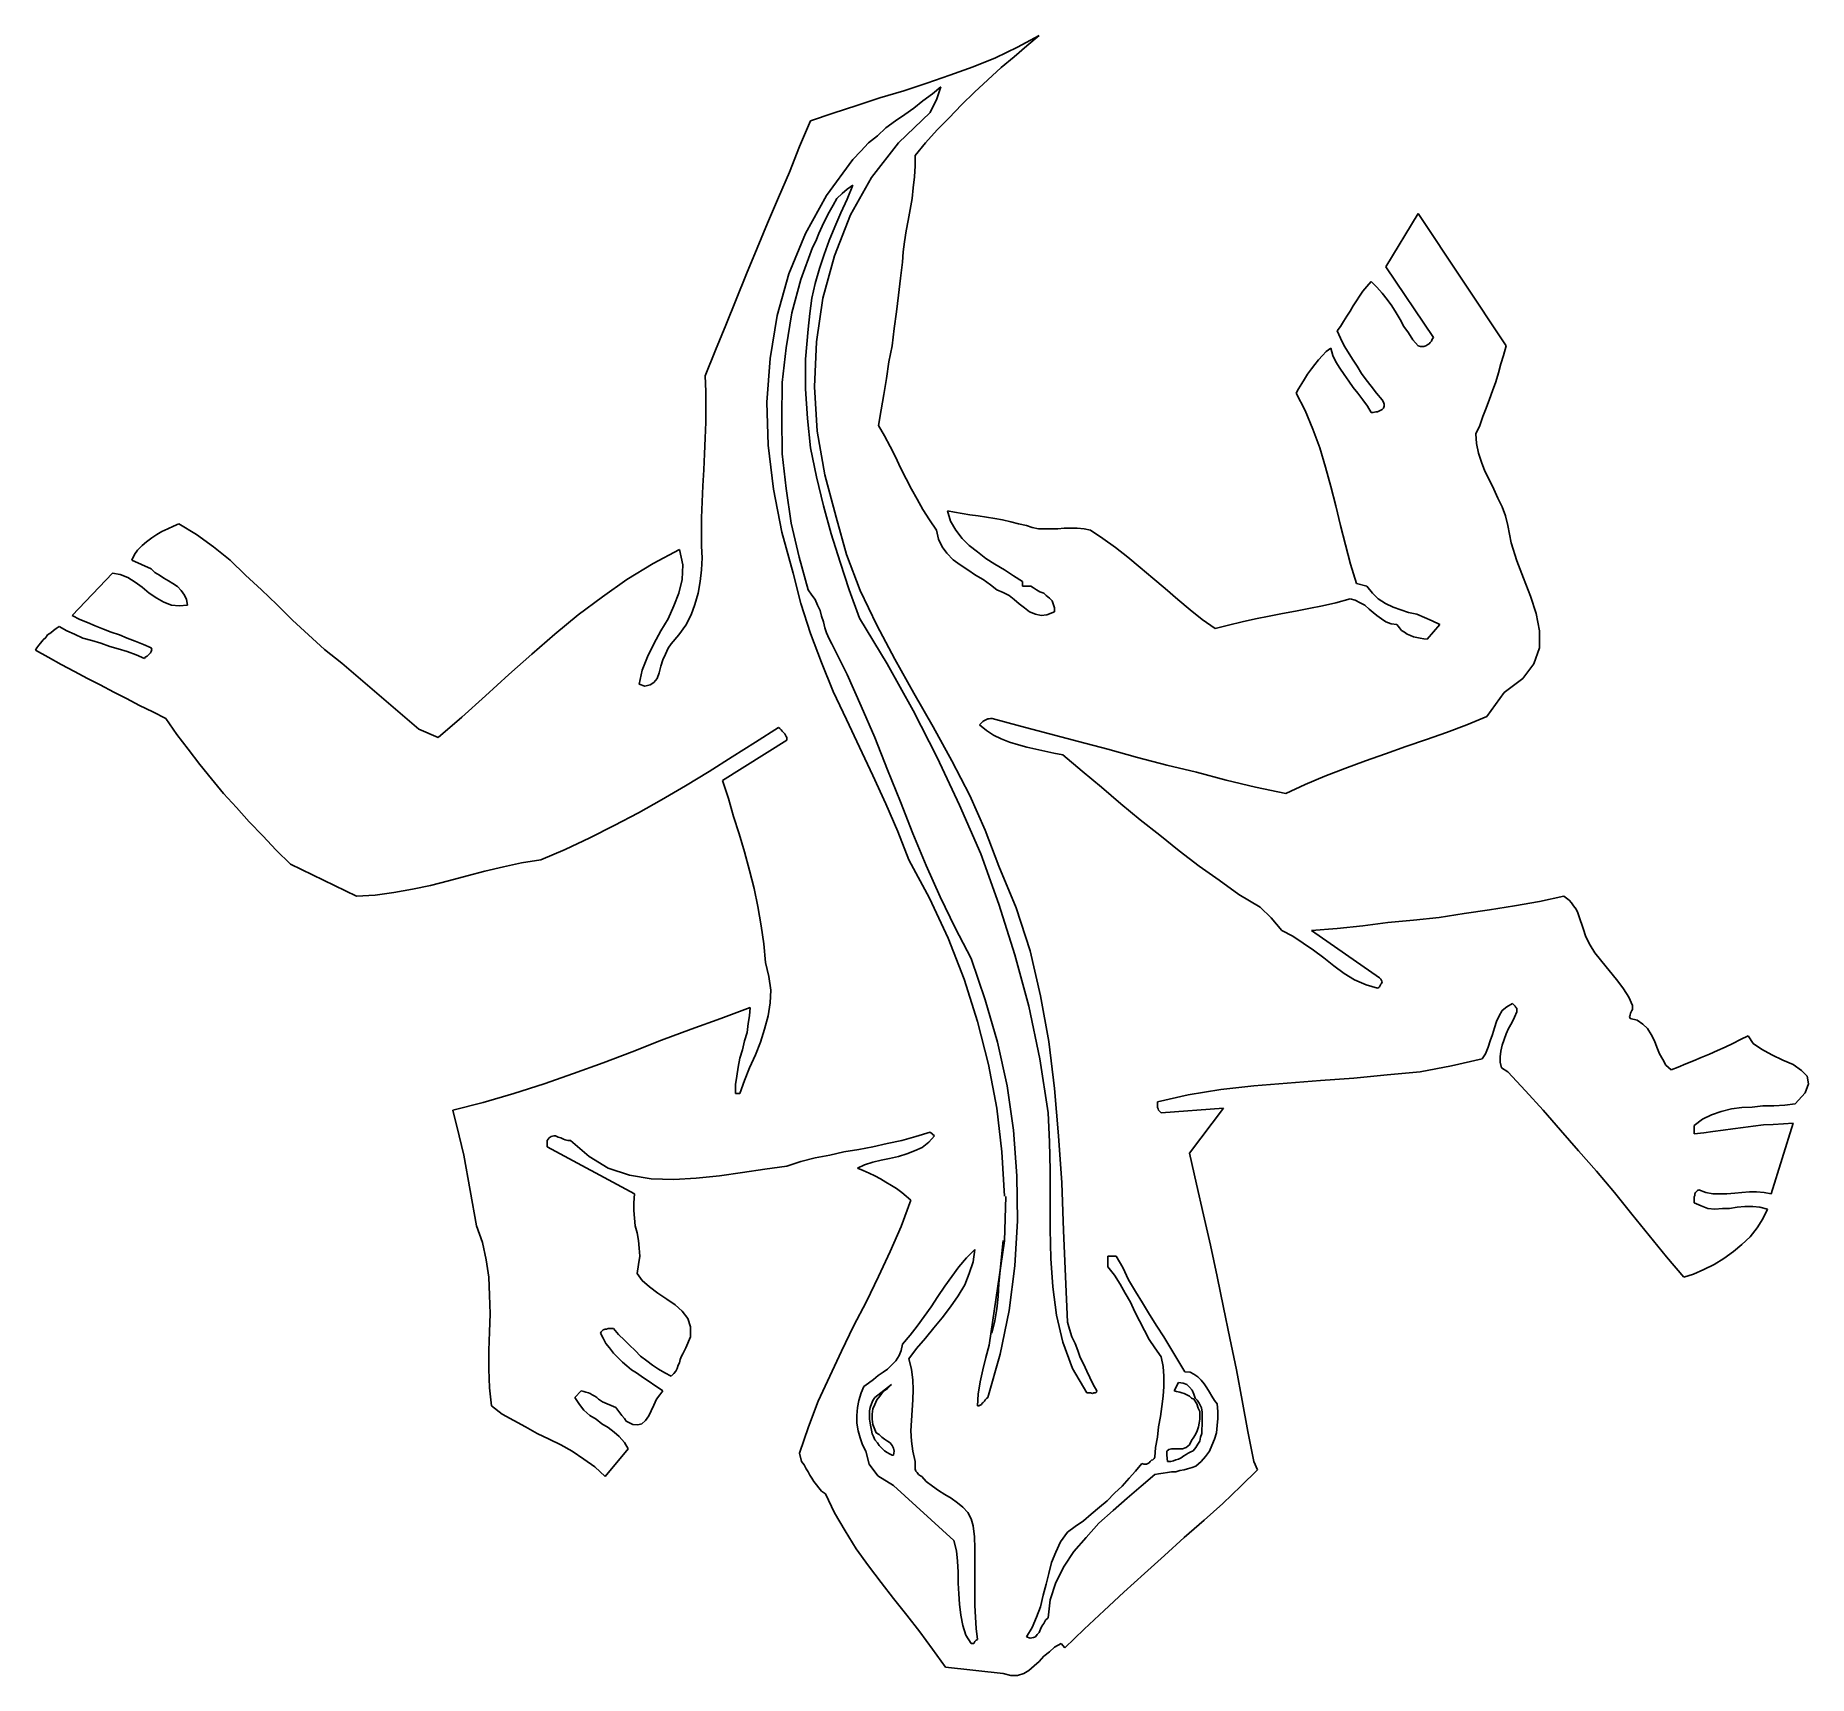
# Model space of a CAD drawing. Header units: inches. Extents: x 2.72 to 5.48, y 1.9 to 4.45.
import ezdxf

# ---------------------------------------------------------------- set-up
doc = ezdxf.new("R2010")
doc.units = ezdxf.units.IN
doc.header["$MEASUREMENT"] = 0

msp = doc.modelspace()

# ---------------------------------------------------------------- linework, layer by layer
for p, q in [((4.286, 4.453), (4.252, 4.435)), ((4.267, 4.437), (4.286, 4.453)), ((4.218, 4.418), (4.183, 4.404)), ((4.252, 4.435), (4.218, 4.418)), ((4.227, 4.403), (4.247, 4.42)), ((4.247, 4.42), (4.267, 4.437)), ((4.147, 4.391), (4.111, 4.379)), ((4.183, 4.404), (4.147, 4.391)), ((4.206, 4.384), (4.227, 4.403)), ((4.075, 4.367), (4.038, 4.356)), ((4.111, 4.379), (4.075, 4.367)), ((4.133, 4.373), (4.12, 4.362)), ((4.133, 4.373), (4.1265, 4.3546)), ((4.165, 4.345), (4.185, 4.365)), ((4.185, 4.365), (4.206, 4.384)), ((4.002, 4.344), (3.965, 4.332)), ((4.038, 4.356), (4.002, 4.344)), ((4.091, 4.34), (4.077, 4.33)), ((4.105, 4.351), (4.091, 4.34)), ((4.12, 4.362), (4.105, 4.351)), ((4.1265, 4.3546), (4.116, 4.333)), ((4.146, 4.325), (4.165, 4.345)), ((3.93, 4.32), (3.913, 4.28)), ((3.965, 4.332), (3.93, 4.32)), ((4.047, 4.309), (4.034, 4.297)), ((4.062, 4.32), (4.047, 4.309)), ((4.077, 4.33), (4.062, 4.32)), ((4.067, 4.286), (4.116, 4.333)), ((4.127, 4.306), (4.146, 4.325)), ((3.913, 4.28), (3.897, 4.24)), ((4.02, 4.286), (4.008, 4.273)), ((4.034, 4.297), (4.02, 4.286)), ((4.025, 4.232), (4.067, 4.286)), ((4.093, 4.266), (4.109, 4.286)), ((4.109, 4.286), (4.127, 4.306)), ((3.996, 4.26), (3.955, 4.204)), ((4.008, 4.273), (3.996, 4.26)), ((4.093, 4.25), (4.093, 4.266)), ((3.897, 4.24), (3.88, 4.201)), ((3.992, 4.174), (4.025, 4.232)), ((4.09, 4.216), (4.092, 4.233)), ((4.092, 4.233), (4.093, 4.25)), ((3.88, 4.201), (3.863, 4.161)), ((3.955, 4.204), (3.922, 4.145)), ((3.965, 4.189), (3.971, 4.199)), ((3.971, 4.199), (3.979, 4.207)), ((3.987, 4.198), (3.977, 4.177)), ((3.979, 4.207), (3.987, 4.214)), ((3.987, 4.214), (3.996, 4.22)), ((3.996, 4.22), (3.987, 4.198)), ((4.085, 4.182), (4.088, 4.199)), ((4.088, 4.199), (4.09, 4.216)), ((3.953, 4.167), (3.959, 4.178)), ((3.959, 4.178), (3.965, 4.189)), ((3.967, 4.11), (3.992, 4.174)), ((3.977, 4.177), (3.968, 4.155)), ((4.082, 4.165), (4.085, 4.182)), ((4.876, 4.176), (4.826, 4.093)), ((5.013, 3.97), (4.876, 4.176)), ((3.863, 4.161), (3.847, 4.122)), ((3.922, 4.145), (3.896, 4.082)), ((3.938, 4.133), (3.943, 4.145)), ((3.943, 4.145), (3.948, 4.156)), ((3.948, 4.156), (3.953, 4.167)), ((3.968, 4.155), (3.959, 4.134)), ((4.076, 4.132), (4.079, 4.149)), ((4.079, 4.149), (4.082, 4.165)), ((3.847, 4.122), (3.83, 4.082)), ((3.915, 4.073), (3.933, 4.123)), ((3.933, 4.123), (3.938, 4.133)), ((3.959, 4.134), (3.951, 4.112)), ((4.073, 4.1), (4.074, 4.116)), ((4.074, 4.116), (4.076, 4.132)), ((3.944, 4.09), (3.937, 4.067)), ((3.951, 4.112), (3.944, 4.09)), ((3.949, 4.044), (3.967, 4.11)), ((4.07, 4.075), (4.073, 4.1)), ((4.826, 4.093), (4.9, 3.983)), ((3.83, 4.082), (3.814, 4.042)), ((3.896, 4.082), (3.878, 4.017)), ((3.901, 4.021), (3.915, 4.073)), ((3.937, 4.067), (3.932, 4.044)), ((4.067, 4.049), (4.07, 4.075)), ((4.796, 4.062), (4.79, 4.055)), ((4.803, 4.07), (4.796, 4.062)), ((4.812, 4.061), (4.803, 4.07)), ((4.82, 4.052), (4.812, 4.061)), ((3.814, 4.042), (3.798, 4.002)), ((3.932, 4.044), (3.929, 4.02)), ((3.939, 3.976), (3.949, 4.044)), ((4.064, 4.023), (4.067, 4.049)), ((4.775, 4.032), (4.77, 4.024)), ((4.78, 4.04), (4.775, 4.032)), ((4.785, 4.047), (4.78, 4.04)), ((4.79, 4.055), (4.785, 4.047)), ((4.828, 4.042), (4.82, 4.052)), ((4.835, 4.032), (4.828, 4.042)), ((4.842, 4.021), (4.835, 4.032)), ((3.878, 4.017), (3.867, 3.95)), ((3.892, 3.967), (3.901, 4.021)), ((3.929, 4.02), (3.926, 3.996)), ((4.06, 3.997), (4.064, 4.023)), ((4.76, 4.008), (4.755, 4)), ((4.765, 4.016), (4.76, 4.008)), ((4.77, 4.024), (4.765, 4.016)), ((4.848, 4.011), (4.842, 4.021)), ((4.854, 4), (4.848, 4.011)), ((3.798, 4.002), (3.782, 3.963)), ((3.926, 3.996), (3.922, 3.949)), ((3.936, 3.906), (3.939, 3.976)), ((4.057, 3.97), (4.06, 3.997)), ((4.755, 4), (4.75, 3.993)), ((4.75, 3.993), (4.755, 3.982)), ((4.755, 3.982), (4.761, 3.97)), ((4.861, 3.99), (4.854, 4)), ((4.868, 3.979), (4.861, 3.99)), ((4.876, 3.97), (4.868, 3.979)), ((4.897, 3.977), (4.895, 3.975)), ((4.898, 3.98), (4.897, 3.977)), ((4.9, 3.983), (4.898, 3.98)), ((3.782, 3.963), (3.766, 3.923)), ((3.867, 3.95), (3.862, 3.882)), ((3.886, 3.913), (3.892, 3.967)), ((3.922, 3.949), (3.922, 3.903)), ((4.052, 3.945), (4.057, 3.97)), ((4.727, 3.955), (4.721, 3.948)), ((4.733, 3.961), (4.727, 3.955)), ((4.74, 3.966), (4.733, 3.961)), ((4.743, 3.955), (4.74, 3.966)), ((4.748, 3.945), (4.743, 3.955)), ((4.761, 3.97), (4.767, 3.96)), ((4.767, 3.96), (4.774, 3.949)), ((4.774, 3.949), (4.781, 3.938)), ((4.88, 3.969), (4.876, 3.97)), ((4.882, 3.969), (4.88, 3.969)), ((4.885, 3.969), (4.882, 3.969)), ((4.888, 3.97), (4.885, 3.969)), ((4.891, 3.972), (4.888, 3.97)), ((4.893, 3.973), (4.891, 3.972)), ((4.895, 3.975), (4.893, 3.973)), ((5.005, 3.942), (5.009, 3.955)), ((5.009, 3.955), (5.013, 3.97)), ((3.766, 3.923), (3.767, 3.899)), ((4.048, 3.919), (4.052, 3.945)), ((4.704, 3.926), (4.699, 3.918)), ((4.71, 3.934), (4.704, 3.926)), ((4.715, 3.941), (4.71, 3.934)), ((4.721, 3.948), (4.715, 3.941)), ((4.754, 3.935), (4.748, 3.945)), ((4.761, 3.925), (4.754, 3.935)), ((4.768, 3.915), (4.761, 3.925)), ((4.781, 3.938), (4.788, 3.927)), ((4.788, 3.927), (4.795, 3.917)), ((4.997, 3.914), (5.001, 3.928)), ((5.001, 3.928), (5.005, 3.942)), ((3.767, 3.899), (3.767, 3.875)), ((3.885, 3.858), (3.886, 3.913)), ((3.922, 3.903), (3.925, 3.857)), ((3.94, 3.837), (3.936, 3.906)), ((4.04, 3.87), (4.044, 3.894)), ((4.044, 3.894), (4.048, 3.919)), ((4.69, 3.903), (4.686, 3.896)), ((4.686, 3.896), (4.7, 3.869)), ((4.695, 3.911), (4.69, 3.903)), ((4.699, 3.918), (4.695, 3.911)), ((4.775, 3.905), (4.768, 3.915)), ((4.782, 3.896), (4.775, 3.905)), ((4.79, 3.886), (4.782, 3.896)), ((4.795, 3.917), (4.803, 3.907)), ((4.803, 3.907), (4.811, 3.896)), ((4.811, 3.896), (4.82, 3.886)), ((4.987, 3.887), (4.992, 3.9)), ((4.992, 3.9), (4.997, 3.914)), ((3.767, 3.875), (3.767, 3.851)), ((3.862, 3.882), (3.864, 3.815)), ((4.036, 3.846), (4.04, 3.87)), ((4.7, 3.869), (4.712, 3.84)), ((4.797, 3.876), (4.79, 3.886)), ((4.803, 3.866), (4.797, 3.876)), ((4.806, 3.866), (4.803, 3.866)), ((4.81, 3.867), (4.806, 3.866)), ((4.813, 3.867), (4.81, 3.867)), ((4.817, 3.869), (4.813, 3.867)), ((4.82, 3.871), (4.817, 3.869)), ((4.82, 3.886), (4.822, 3.882)), ((4.822, 3.873), (4.82, 3.871)), ((4.822, 3.882), (4.823, 3.879)), ((4.823, 3.876), (4.822, 3.873)), ((4.823, 3.879), (4.823, 3.876)), ((4.977, 3.86), (4.982, 3.873)), ((4.982, 3.873), (4.987, 3.887)), ((3.767, 3.851), (3.766, 3.826)), ((3.886, 3.802), (3.885, 3.858)), ((3.925, 3.857), (3.93, 3.811)), ((4.045, 3.83), (4.036, 3.846)), ((4.712, 3.84), (4.723, 3.811)), ((4.966, 3.833), (4.972, 3.846)), ((4.972, 3.846), (4.977, 3.86)), ((3.766, 3.826), (3.765, 3.802)), ((3.864, 3.815), (3.872, 3.747)), ((3.93, 3.811), (3.939, 3.766)), ((3.952, 3.769), (3.94, 3.837)), ((4.054, 3.813), (4.045, 3.83)), ((4.062, 3.797), (4.054, 3.813)), ((4.723, 3.811), (4.732, 3.781)), ((4.967, 3.818), (4.966, 3.833)), ((4.97, 3.803), (4.967, 3.818)), ((3.765, 3.802), (3.764, 3.777)), ((3.892, 3.748), (3.886, 3.802)), ((4.07, 3.78), (4.062, 3.797)), ((4.975, 3.789), (4.97, 3.803)), ((4.98, 3.775), (4.975, 3.789)), ((3.764, 3.777), (3.762, 3.752)), ((3.939, 3.766), (3.95, 3.721)), ((3.97, 3.703), (3.952, 3.769)), ((4.079, 3.763), (4.07, 3.78)), ((4.087, 3.747), (4.079, 3.763)), ((4.732, 3.781), (4.74, 3.751)), ((4.987, 3.761), (4.98, 3.775)), ((4.994, 3.747), (4.987, 3.761)), ((3.762, 3.752), (3.761, 3.727)), ((3.872, 3.747), (3.885, 3.68)), ((3.9, 3.694), (3.892, 3.748)), ((4.096, 3.731), (4.087, 3.747)), ((4.105, 3.715), (4.096, 3.731)), ((4.74, 3.751), (4.748, 3.721)), ((5, 3.733), (4.994, 3.747)), ((5.007, 3.719), (5, 3.733)), ((3.761, 3.727), (3.76, 3.702)), ((3.76, 3.702), (3.76, 3.676)), ((3.95, 3.721), (3.962, 3.677)), ((3.986, 3.645), (3.97, 3.703)), ((4.115, 3.699), (4.105, 3.715)), ((4.154, 3.711), (4.143, 3.713)), ((4.143, 3.713), (4.148, 3.697)), ((4.166, 3.709), (4.154, 3.711)), ((4.178, 3.707), (4.166, 3.709)), ((4.191, 3.705), (4.178, 3.707)), ((4.204, 3.703), (4.191, 3.705)), ((4.217, 3.701), (4.204, 3.703)), ((4.229, 3.699), (4.217, 3.701)), ((4.748, 3.721), (4.755, 3.69)), ((5.012, 3.705), (5.007, 3.719)), ((5.016, 3.69), (5.012, 3.705)), ((2.912, 3.676), (2.904, 3.671)), ((2.92, 3.681), (2.912, 3.676)), ((2.929, 3.685), (2.92, 3.681)), ((2.938, 3.689), (2.929, 3.685)), ((2.946, 3.693), (2.938, 3.689)), ((2.974, 3.676), (2.946, 3.693)), ((3, 3.657), (2.974, 3.676)), ((3.76, 3.676), (3.76, 3.658)), ((3.885, 3.68), (3.903, 3.616)), ((3.912, 3.641), (3.9, 3.694)), ((3.962, 3.677), (3.976, 3.633)), ((4.126, 3.683), (4.115, 3.699)), ((4.129, 3.669), (4.126, 3.683)), ((4.148, 3.697), (4.156, 3.683)), ((4.156, 3.683), (4.166, 3.67)), ((4.242, 3.696), (4.229, 3.699)), ((4.254, 3.693), (4.242, 3.696)), ((4.266, 3.69), (4.254, 3.693)), ((4.275, 3.687), (4.266, 3.69)), ((4.285, 3.685), (4.275, 3.687)), ((4.294, 3.685), (4.285, 3.685)), ((4.304, 3.685), (4.294, 3.685)), ((4.315, 3.685), (4.304, 3.685)), ((4.325, 3.686), (4.315, 3.685)), ((4.335, 3.686), (4.325, 3.686)), ((4.345, 3.686), (4.335, 3.686)), ((4.356, 3.685), (4.345, 3.686)), ((4.366, 3.683), (4.356, 3.685)), ((4.385, 3.67), (4.366, 3.683)), ((4.755, 3.69), (4.763, 3.66)), ((5.021, 3.663), (5.016, 3.69)), ((2.877, 3.645), (2.873, 3.636)), ((2.882, 3.652), (2.877, 3.645)), ((2.889, 3.659), (2.882, 3.652)), ((2.896, 3.665), (2.889, 3.659)), ((2.904, 3.671), (2.896, 3.665)), ((3.026, 3.636), (3, 3.657)), ((3.726, 3.653), (3.685, 3.631)), ((3.731, 3.629), (3.726, 3.653)), ((3.76, 3.658), (3.761, 3.64)), ((4.007, 3.589), (3.986, 3.645)), ((4.135, 3.657), (4.129, 3.669)), ((4.142, 3.647), (4.135, 3.657)), ((4.152, 3.637), (4.142, 3.647)), ((4.166, 3.67), (4.177, 3.659)), ((4.177, 3.659), (4.19, 3.649)), ((4.19, 3.649), (4.203, 3.639)), ((4.405, 3.656), (4.385, 3.67)), ((4.424, 3.641), (4.405, 3.656)), ((4.763, 3.66), (4.771, 3.63)), ((5.03, 3.635), (5.021, 3.663)), ((2.873, 3.636), (2.903, 3.623)), ((2.903, 3.623), (2.909, 3.617)), ((2.909, 3.617), (2.916, 3.613)), ((3.05, 3.613), (3.026, 3.636)), ((3.685, 3.631), (3.644, 3.606)), ((3.73, 3.606), (3.731, 3.629)), ((3.76, 3.621), (3.758, 3.603)), ((3.761, 3.64), (3.76, 3.621)), ((3.926, 3.59), (3.912, 3.641)), ((3.976, 3.633), (3.99, 3.59)), ((4.163, 3.629), (4.152, 3.637)), ((4.175, 3.621), (4.163, 3.629)), ((4.187, 3.613), (4.175, 3.621)), ((4.203, 3.639), (4.217, 3.63)), ((4.217, 3.63), (4.232, 3.621)), ((4.232, 3.621), (4.246, 3.612)), ((4.443, 3.625), (4.424, 3.641)), ((4.463, 3.608), (4.443, 3.625)), ((4.771, 3.63), (4.78, 3.6)), ((5.04, 3.608), (5.03, 3.635)), ((2.843, 3.616), (2.78, 3.55)), ((2.855, 3.614), (2.843, 3.616)), ((2.867, 3.609), (2.855, 3.614)), ((2.878, 3.602), (2.867, 3.609)), ((2.889, 3.594), (2.878, 3.602)), ((2.9, 3.585), (2.889, 3.594)), ((2.916, 3.613), (2.923, 3.608)), ((2.923, 3.608), (2.93, 3.604)), ((2.93, 3.604), (2.937, 3.6)), ((2.937, 3.6), (2.944, 3.595)), ((2.944, 3.595), (2.95, 3.589)), ((3.075, 3.59), (3.05, 3.613)), ((3.099, 3.567), (3.075, 3.59)), ((3.644, 3.606), (3.606, 3.579)), ((3.725, 3.585), (3.73, 3.606)), ((3.758, 3.603), (3.755, 3.585)), ((3.903, 3.616), (3.915, 3.569)), ((3.932, 3.582), (3.926, 3.59)), ((3.99, 3.59), (4.006, 3.546)), ((4.199, 3.606), (4.187, 3.613)), ((4.21, 3.598), (4.199, 3.606)), ((4.22, 3.59), (4.21, 3.598)), ((4.23, 3.586), (4.22, 3.59)), ((4.246, 3.612), (4.26, 3.603)), ((4.26, 3.603), (4.26, 3.596)), ((4.26, 3.596), (4.273, 3.596)), ((4.273, 3.596), (4.277, 3.593)), ((4.277, 3.593), (4.282, 3.59)), ((4.282, 3.59), (4.287, 3.587)), ((4.482, 3.592), (4.463, 3.608)), ((4.502, 3.575), (4.482, 3.592)), ((4.78, 3.6), (4.796, 3.596)), ((4.796, 3.596), (4.805, 3.585)), ((5.051, 3.58), (5.04, 3.608)), ((2.912, 3.577), (2.9, 3.585)), ((2.923, 3.571), (2.912, 3.577)), ((2.935, 3.566), (2.923, 3.571)), ((2.947, 3.565), (2.935, 3.566)), ((2.96, 3.566), (2.947, 3.565)), ((2.95, 3.589), (2.955, 3.582)), ((2.955, 3.582), (2.958, 3.575)), ((2.958, 3.575), (2.96, 3.566)), ((3.123, 3.543), (3.099, 3.567)), ((3.606, 3.579), (3.568, 3.551)), ((3.708, 3.545), (3.717, 3.565)), ((3.717, 3.565), (3.725, 3.585)), ((3.75, 3.567), (3.744, 3.551)), ((3.755, 3.585), (3.75, 3.567)), ((3.915, 3.569), (3.93, 3.522)), ((3.937, 3.575), (3.932, 3.582)), ((3.941, 3.566), (3.937, 3.575)), ((3.945, 3.558), (3.941, 3.566)), ((4.033, 3.535), (4.007, 3.589)), ((4.239, 3.581), (4.23, 3.586)), ((4.247, 3.575), (4.239, 3.581)), ((4.255, 3.568), (4.247, 3.575)), ((4.263, 3.562), (4.255, 3.568)), ((4.271, 3.556), (4.263, 3.562)), ((4.287, 3.587), (4.293, 3.585)), ((4.293, 3.585), (4.297, 3.581)), ((4.297, 3.581), (4.302, 3.577)), ((4.302, 3.577), (4.306, 3.573)), ((4.306, 3.573), (4.308, 3.568)), ((4.308, 3.568), (4.31, 3.562)), ((4.31, 3.562), (4.31, 3.556)), ((4.521, 3.559), (4.502, 3.575)), ((4.727, 3.565), (4.706, 3.561)), ((4.748, 3.57), (4.727, 3.565)), ((4.77, 3.576), (4.748, 3.57)), ((4.778, 3.574), (4.77, 3.576)), ((4.786, 3.57), (4.778, 3.574)), ((4.793, 3.566), (4.786, 3.57)), ((4.8, 3.56), (4.793, 3.566)), ((4.805, 3.585), (4.814, 3.576)), ((4.814, 3.576), (4.825, 3.569)), ((4.825, 3.569), (4.837, 3.563)), ((4.837, 3.563), (4.849, 3.559)), ((5.06, 3.553), (5.051, 3.58)), ((2.78, 3.55), (2.792, 3.544)), ((2.792, 3.544), (2.804, 3.539)), ((2.804, 3.539), (2.816, 3.534)), ((3.148, 3.52), (3.123, 3.543)), ((3.568, 3.551), (3.532, 3.521)), ((3.697, 3.526), (3.708, 3.545)), ((3.736, 3.535), (3.725, 3.52)), ((3.744, 3.551), (3.736, 3.535)), ((3.947, 3.549), (3.945, 3.558)), ((3.95, 3.54), (3.947, 3.549)), ((3.952, 3.531), (3.95, 3.54)), ((4.006, 3.546), (4.049, 3.475)), ((4.061, 3.482), (4.033, 3.535)), ((4.28, 3.552), (4.271, 3.556)), ((4.289, 3.55), (4.28, 3.552)), ((4.298, 3.551), (4.289, 3.55)), ((4.31, 3.556), (4.298, 3.551)), ((4.54, 3.544), (4.521, 3.559)), ((4.56, 3.53), (4.54, 3.544)), ((4.581, 3.535), (4.56, 3.53)), ((4.602, 3.54), (4.581, 3.535)), ((4.623, 3.545), (4.602, 3.54)), ((4.644, 3.549), (4.623, 3.545)), ((4.665, 3.553), (4.644, 3.549)), ((4.685, 3.557), (4.665, 3.553)), ((4.706, 3.561), (4.685, 3.557)), ((4.806, 3.555), (4.8, 3.56)), ((4.812, 3.55), (4.806, 3.555)), ((4.819, 3.545), (4.812, 3.55)), ((4.826, 3.54), (4.819, 3.545)), ((4.834, 3.537), (4.826, 3.54)), ((4.843, 3.536), (4.834, 3.537)), ((4.847, 3.531), (4.843, 3.536)), ((4.849, 3.559), (4.861, 3.555)), ((4.861, 3.555), (4.874, 3.552)), ((4.874, 3.552), (4.886, 3.547)), ((4.886, 3.547), (4.898, 3.542)), ((4.91, 3.536), (4.89, 3.513)), ((4.898, 3.542), (4.91, 3.536)), ((5.065, 3.526), (5.06, 3.553)), ((2.731, 3.507), (2.728, 3.504)), ((2.735, 3.512), (2.731, 3.507)), ((2.739, 3.516), (2.735, 3.512)), ((2.742, 3.52), (2.739, 3.516)), ((2.747, 3.523), (2.742, 3.52)), ((2.751, 3.527), (2.747, 3.523)), ((2.755, 3.53), (2.751, 3.527)), ((2.76, 3.533), (2.755, 3.53)), ((2.772, 3.526), (2.76, 3.533)), ((2.784, 3.521), (2.772, 3.526)), ((2.797, 3.515), (2.784, 3.521)), ((2.811, 3.511), (2.797, 3.515)), ((2.825, 3.507), (2.811, 3.511)), ((2.816, 3.534), (2.829, 3.529)), ((2.839, 3.502), (2.825, 3.507)), ((2.829, 3.529), (2.841, 3.524)), ((2.841, 3.524), (2.854, 3.52)), ((2.854, 3.52), (2.866, 3.515)), ((2.866, 3.515), (2.878, 3.51)), ((2.878, 3.51), (2.891, 3.505)), ((3.173, 3.497), (3.148, 3.52)), ((3.532, 3.521), (3.496, 3.49)), ((3.686, 3.506), (3.697, 3.526)), ((3.725, 3.52), (3.713, 3.506)), ((3.93, 3.522), (3.947, 3.477)), ((3.955, 3.523), (3.952, 3.531)), ((3.959, 3.514), (3.955, 3.523)), ((3.963, 3.506), (3.959, 3.514)), ((4.85, 3.527), (4.847, 3.531)), ((4.855, 3.524), (4.85, 3.527)), ((4.859, 3.521), (4.855, 3.524)), ((4.864, 3.519), (4.859, 3.521)), ((4.869, 3.517), (4.864, 3.519)), ((4.874, 3.516), (4.869, 3.517)), ((4.879, 3.515), (4.874, 3.516)), ((4.885, 3.514), (4.879, 3.515)), ((4.89, 3.513), (4.885, 3.514)), ((5.065, 3.5), (5.065, 3.526)), ((2.725, 3.5), (2.723, 3.496)), ((2.723, 3.496), (2.743, 3.485)), ((2.728, 3.504), (2.725, 3.5)), ((2.743, 3.485), (2.763, 3.474)), ((2.852, 3.498), (2.839, 3.502)), ((2.866, 3.494), (2.852, 3.498)), ((2.88, 3.489), (2.866, 3.494)), ((2.893, 3.483), (2.88, 3.489)), ((2.891, 3.505), (2.903, 3.5)), ((2.894, 3.485), (2.893, 3.483)), ((2.895, 3.486), (2.894, 3.485)), ((2.897, 3.487), (2.895, 3.486)), ((2.899, 3.489), (2.897, 3.487)), ((2.9, 3.49), (2.899, 3.489)), ((2.902, 3.492), (2.9, 3.49)), ((2.903, 3.494), (2.902, 3.492)), ((2.903, 3.5), (2.904, 3.497)), ((2.904, 3.497), (2.903, 3.494)), ((3.2, 3.476), (3.173, 3.497)), ((3.496, 3.49), (3.46, 3.458)), ((3.668, 3.465), (3.676, 3.486)), ((3.676, 3.486), (3.686, 3.506)), ((3.7, 3.481), (3.697, 3.471)), ((3.704, 3.49), (3.7, 3.481)), ((3.708, 3.499), (3.704, 3.49)), ((3.713, 3.506), (3.708, 3.499)), ((3.987, 3.458), (3.963, 3.506)), ((4.091, 3.429), (4.061, 3.482)), ((5.056, 3.475), (5.065, 3.5)), ((2.763, 3.474), (2.784, 3.463)), ((2.784, 3.463), (2.804, 3.452)), ((2.804, 3.452), (2.824, 3.442)), ((3.32, 3.373), (3.2, 3.476)), ((3.46, 3.458), (3.424, 3.425)), ((3.663, 3.443), (3.668, 3.465)), ((3.691, 3.452), (3.686, 3.446)), ((3.694, 3.461), (3.691, 3.452)), ((3.697, 3.471), (3.694, 3.461)), ((3.947, 3.477), (3.965, 3.432)), ((4.009, 3.409), (3.987, 3.458)), ((4.049, 3.475), (4.09, 3.402)), ((5.01, 3.43), (5.039, 3.452)), ((5.039, 3.452), (5.056, 3.475)), ((2.824, 3.442), (2.845, 3.431)), ((2.845, 3.431), (2.865, 3.421)), ((3.424, 3.425), (3.387, 3.392)), ((3.672, 3.44), (3.663, 3.443)), ((3.68, 3.442), (3.672, 3.44)), ((3.686, 3.446), (3.68, 3.442)), ((3.965, 3.432), (3.986, 3.388)), ((4.121, 3.377), (4.091, 3.429)), ((4.983, 3.393), (5.01, 3.43)), ((2.865, 3.421), (2.885, 3.41)), ((2.885, 3.41), (2.906, 3.4)), ((2.906, 3.4), (2.926, 3.39)), ((4.03, 3.36), (4.009, 3.409)), ((4.09, 3.402), (4.127, 3.329)), ((2.926, 3.39), (2.943, 3.365)), ((3.35, 3.36), (3.32, 3.373)), ((3.387, 3.392), (3.35, 3.36)), ((3.844, 3.353), (3.88, 3.376)), ((3.88, 3.376), (3.882, 3.374)), ((3.882, 3.374), (3.884, 3.372)), ((3.884, 3.372), (3.886, 3.37)), ((3.886, 3.37), (3.888, 3.368)), ((3.986, 3.388), (4.006, 3.345)), ((4.15, 3.324), (4.121, 3.377)), ((4.193, 3.38), (4.195, 3.382)), ((4.204, 3.371), (4.193, 3.38)), ((4.195, 3.382), (4.196, 3.383)), ((4.196, 3.383), (4.198, 3.385)), ((4.198, 3.385), (4.2, 3.386)), ((4.2, 3.386), (4.202, 3.387)), ((4.202, 3.387), (4.204, 3.388)), ((4.204, 3.388), (4.206, 3.389)), ((4.215, 3.364), (4.204, 3.371)), ((4.206, 3.389), (4.208, 3.389)), ((4.208, 3.389), (4.21, 3.39)), ((4.21, 3.39), (4.213, 3.39)), ((4.213, 3.39), (4.257, 3.378)), ((4.257, 3.378), (4.302, 3.366)), ((4.92, 3.368), (4.952, 3.38)), ((4.952, 3.38), (4.983, 3.393)), ((2.943, 3.365), (2.961, 3.342)), ((2.961, 3.342), (2.979, 3.318)), ((3.893, 3.356), (3.793, 3.293)), ((3.808, 3.33), (3.844, 3.353)), ((3.888, 3.368), (3.89, 3.366)), ((3.89, 3.366), (3.891, 3.364)), ((3.891, 3.364), (3.892, 3.362)), ((3.892, 3.362), (3.893, 3.36)), ((3.893, 3.36), (3.893, 3.358)), ((3.893, 3.358), (3.893, 3.356)), ((4.006, 3.345), (4.027, 3.301)), ((4.05, 3.31), (4.03, 3.36)), ((4.227, 3.358), (4.215, 3.364)), ((4.24, 3.353), (4.227, 3.358)), ((4.254, 3.349), (4.24, 3.353)), ((4.267, 3.345), (4.254, 3.349)), ((4.281, 3.342), (4.267, 3.345)), ((4.295, 3.339), (4.281, 3.342)), ((4.302, 3.366), (4.347, 3.354)), ((4.347, 3.354), (4.393, 3.342)), ((4.393, 3.342), (4.439, 3.329)), ((4.825, 3.335), (4.857, 3.346)), ((4.857, 3.346), (4.889, 3.357)), ((4.889, 3.357), (4.92, 3.368)), ((2.979, 3.318), (2.997, 3.296)), ((3.772, 3.307), (3.808, 3.33)), ((4.127, 3.329), (4.162, 3.255)), ((4.178, 3.27), (4.15, 3.324)), ((4.309, 3.336), (4.295, 3.339)), ((4.323, 3.333), (4.309, 3.336)), ((4.353, 3.308), (4.323, 3.333)), ((4.439, 3.329), (4.485, 3.317)), ((4.485, 3.317), (4.531, 3.306)), ((4.762, 3.312), (4.794, 3.324)), ((4.794, 3.324), (4.825, 3.335)), ((2.997, 3.296), (3.016, 3.273)), ((3.735, 3.285), (3.772, 3.307)), ((3.793, 3.293), (3.802, 3.265)), ((4.027, 3.301), (4.047, 3.257)), ((4.07, 3.26), (4.05, 3.31)), ((4.383, 3.283), (4.353, 3.308)), ((4.531, 3.306), (4.577, 3.294)), ((4.577, 3.294), (4.623, 3.283)), ((4.67, 3.273), (4.7, 3.287)), ((4.7, 3.287), (4.731, 3.3)), ((4.731, 3.3), (4.762, 3.312)), ((3.016, 3.273), (3.036, 3.251)), ((3.662, 3.243), (3.698, 3.263)), ((3.698, 3.263), (3.735, 3.285)), ((3.802, 3.265), (3.81, 3.237)), ((4.089, 3.211), (4.07, 3.26)), ((4.202, 3.216), (4.178, 3.27)), ((4.413, 3.257), (4.383, 3.283)), ((4.623, 3.283), (4.67, 3.273)), ((3.036, 3.251), (3.056, 3.229)), ((3.624, 3.223), (3.662, 3.243)), ((3.81, 3.237), (3.819, 3.21)), ((4.047, 3.257), (4.066, 3.214)), ((4.162, 3.255), (4.195, 3.179)), ((4.443, 3.232), (4.413, 3.257)), ((4.474, 3.208), (4.443, 3.232)), ((3.056, 3.229), (3.077, 3.207)), ((3.077, 3.207), (3.098, 3.185)), ((3.548, 3.186), (3.586, 3.204)), ((3.586, 3.204), (3.624, 3.223)), ((3.819, 3.21), (3.827, 3.182)), ((4.066, 3.214), (4.083, 3.17)), ((4.11, 3.161), (4.089, 3.211)), ((4.223, 3.16), (4.202, 3.216)), ((4.504, 3.184), (4.474, 3.208)), ((3.098, 3.185), (3.12, 3.163)), ((3.51, 3.17), (3.548, 3.186)), ((3.827, 3.182), (3.835, 3.153)), ((4.195, 3.179), (4.223, 3.101)), ((4.535, 3.16), (4.504, 3.184)), ((3.223, 3.113), (3.12, 3.163)), ((3.395, 3.145), (3.423, 3.152)), ((3.423, 3.152), (3.452, 3.159)), ((3.452, 3.159), (3.48, 3.165)), ((3.48, 3.165), (3.51, 3.17)), ((3.835, 3.153), (3.842, 3.125)), ((4.083, 3.17), (4.115, 3.11)), ((4.132, 3.112), (4.11, 3.161)), ((4.25, 3.095), (4.223, 3.16)), ((4.566, 3.138), (4.535, 3.16)), ((3.281, 3.119), (3.31, 3.124)), ((3.31, 3.124), (3.338, 3.13)), ((3.338, 3.13), (3.366, 3.137)), ((3.366, 3.137), (3.395, 3.145)), ((3.842, 3.125), (3.848, 3.097)), ((4.597, 3.116), (4.566, 3.138)), ((3.223, 3.113), (3.252, 3.115)), ((3.252, 3.115), (3.281, 3.119)), ((3.848, 3.097), (3.853, 3.067)), ((4.115, 3.11), (4.144, 3.048)), ((4.155, 3.064), (4.132, 3.112)), ((4.223, 3.101), (4.248, 3.022)), ((4.272, 3.028), (4.25, 3.095)), ((4.63, 3.096), (4.597, 3.116)), ((4.63, 3.096), (4.647, 3.0793)), ((5.026, 3.098), (4.987, 3.092)), ((5.065, 3.105), (5.026, 3.098)), ((5.103, 3.113), (5.065, 3.105)), ((5.107, 3.11), (5.103, 3.113)), ((5.111, 3.107), (5.107, 3.11)), ((5.115, 3.103), (5.111, 3.107)), ((5.118, 3.098), (5.115, 3.103)), ((5.122, 3.093), (5.118, 3.098)), ((5.125, 3.087), (5.122, 3.093)), ((3.853, 3.067), (3.857, 3.039)), ((4.647, 3.0793), (4.664, 3.06)), ((4.79, 3.067), (4.75, 3.063)), ((4.829, 3.072), (4.79, 3.067)), ((4.869, 3.076), (4.829, 3.072)), ((4.909, 3.08), (4.869, 3.076)), ((4.948, 3.086), (4.909, 3.08)), ((4.987, 3.092), (4.948, 3.086)), ((5.127, 3.081), (5.125, 3.087)), ((5.129, 3.075), (5.127, 3.081)), ((5.131, 3.069), (5.129, 3.075)), ((5.133, 3.063), (5.131, 3.069)), ((3.857, 3.039), (3.86, 3.01)), ((4.144, 3.048), (4.169, 2.984)), ((4.18, 3.016), (4.155, 3.064)), ((4.681, 3.051), (4.664, 3.06)), ((4.697, 3.04), (4.681, 3.051)), ((4.713, 3.029), (4.697, 3.04)), ((4.75, 3.063), (4.71, 3.06)), ((4.71, 3.06), (4.816, 2.986)), ((5.137, 3.05), (5.133, 3.063)), ((5.144, 3.037), (5.137, 3.05)), ((3.86, 3.01), (3.865, 2.988)), ((4.202, 2.952), (4.18, 3.016)), ((4.248, 3.022), (4.27, 2.942)), ((4.288, 2.958), (4.272, 3.028)), ((4.729, 3.017), (4.713, 3.029)), ((4.745, 3.005), (4.729, 3.017)), ((5.151, 3.025), (5.144, 3.037)), ((5.16, 3.014), (5.151, 3.025)), ((5.169, 3.003), (5.16, 3.014)), ((3.865, 2.988), (3.868, 2.967)), ((4.169, 2.984), (4.19, 2.918)), ((4.761, 2.993), (4.745, 3.005)), ((4.777, 2.983), (4.761, 2.993)), ((4.795, 2.975), (4.777, 2.983)), ((4.816, 2.986), (4.818, 2.984)), ((4.818, 2.984), (4.819, 2.982)), ((4.819, 2.982), (4.82, 2.98)), ((5.178, 2.992), (5.169, 3.003)), ((5.187, 2.981), (5.178, 2.992)), ((3.868, 2.967), (3.867, 2.947)), ((4.301, 2.887), (4.288, 2.958)), ((4.813, 2.97), (4.795, 2.975)), ((4.815, 2.971), (4.813, 2.97)), ((4.816, 2.972), (4.815, 2.971)), ((4.817, 2.974), (4.816, 2.972)), ((4.818, 2.976), (4.817, 2.974)), ((4.819, 2.977), (4.818, 2.976)), ((4.82, 2.98), (4.819, 2.977)), ((5.196, 2.969), (5.187, 2.981)), ((5.204, 2.956), (5.196, 2.969)), ((5.21, 2.943), (5.204, 2.956)), ((3.836, 2.94), (3.79, 2.923)), ((3.833, 2.915), (3.835, 2.927)), ((3.835, 2.927), (3.836, 2.94)), ((3.864, 2.927), (3.858, 2.906)), ((3.867, 2.947), (3.864, 2.927)), ((4.221, 2.886), (4.202, 2.952)), ((4.27, 2.942), (4.287, 2.86)), ((4.998, 2.918), (5.002, 2.927)), ((5.002, 2.927), (5.007, 2.935)), ((5.007, 2.935), (5.014, 2.941)), ((5.014, 2.941), (5.023, 2.946)), ((5.023, 2.946), (5.024, 2.945)), ((5.024, 2.945), (5.026, 2.943)), ((5.026, 2.943), (5.027, 2.942)), ((5.03, 2.933), (5.026, 2.925)), ((5.027, 2.942), (5.028, 2.94)), ((5.028, 2.94), (5.03, 2.939)), ((5.03, 2.939), (5.03, 2.937)), ((5.03, 2.937), (5.03, 2.935)), ((5.03, 2.935), (5.03, 2.933)), ((5.205, 2.926), (5.206, 2.928)), ((5.206, 2.928), (5.207, 2.931)), ((5.207, 2.931), (5.208, 2.933)), ((5.208, 2.933), (5.209, 2.935)), ((5.209, 2.935), (5.21, 2.937)), ((5.21, 2.94), (5.21, 2.943)), ((5.21, 2.937), (5.21, 2.94)), ((3.744, 2.906), (3.698, 2.889)), ((3.79, 2.923), (3.744, 2.906)), ((3.827, 2.888), (3.831, 2.901)), ((3.831, 2.901), (3.833, 2.915)), ((3.858, 2.906), (3.852, 2.886)), ((4.19, 2.918), (4.207, 2.851)), ((4.992, 2.898), (4.995, 2.908)), ((4.995, 2.908), (4.998, 2.918)), ((5.017, 2.907), (5.013, 2.899)), ((5.022, 2.916), (5.017, 2.907)), ((5.026, 2.925), (5.022, 2.916)), ((5.206, 2.923), (5.205, 2.926)), ((5.217, 2.92), (5.206, 2.923)), ((5.226, 2.914), (5.217, 2.92)), ((5.233, 2.907), (5.226, 2.914)), ((5.239, 2.898), (5.233, 2.907)), ((3.698, 2.889), (3.652, 2.871)), ((3.82, 2.861), (3.824, 2.874)), ((3.824, 2.874), (3.827, 2.888)), ((3.852, 2.886), (3.844, 2.866)), ((4.236, 2.818), (4.221, 2.886)), ((4.31, 2.814), (4.301, 2.887)), ((4.981, 2.868), (4.985, 2.878)), ((4.985, 2.878), (4.988, 2.888)), ((4.988, 2.888), (4.992, 2.898)), ((5.005, 2.872), (5.004, 2.863)), ((5.007, 2.881), (5.005, 2.872)), ((5.01, 2.89), (5.007, 2.881)), ((5.013, 2.899), (5.01, 2.89)), ((5.244, 2.888), (5.239, 2.898)), ((5.248, 2.878), (5.244, 2.888)), ((5.252, 2.868), (5.248, 2.878)), ((5.342, 2.873), (5.33, 2.867)), ((5.354, 2.878), (5.342, 2.873)), ((5.366, 2.884), (5.354, 2.878)), ((5.378, 2.89), (5.366, 2.884)), ((5.39, 2.896), (5.378, 2.89)), ((5.398, 2.884), (5.39, 2.896)), ((5.411, 2.875), (5.398, 2.884)), ((5.427, 2.866), (5.411, 2.875)), ((3.607, 2.854), (3.561, 2.837)), ((3.652, 2.871), (3.607, 2.854)), ((3.815, 2.833), (3.817, 2.847)), ((3.817, 2.847), (3.82, 2.861)), ((3.835, 2.846), (3.827, 2.826)), ((3.844, 2.866), (3.835, 2.846)), ((4.207, 2.851), (4.22, 2.783)), ((4.287, 2.86), (4.3, 2.776)), ((4.879, 2.84), (4.928, 2.849)), ((4.928, 2.849), (4.976, 2.86)), ((4.976, 2.86), (4.981, 2.868)), ((5.004, 2.863), (5.004, 2.855)), ((5.004, 2.855), (5.006, 2.846)), ((5.016, 2.84), (5.006, 2.846)), ((5.257, 2.859), (5.252, 2.868)), ((5.262, 2.85), (5.257, 2.859)), ((5.27, 2.843), (5.262, 2.85)), ((5.281, 2.847), (5.27, 2.843)), ((5.293, 2.852), (5.281, 2.847)), ((5.305, 2.857), (5.293, 2.852)), ((5.317, 2.862), (5.305, 2.857)), ((5.33, 2.867), (5.317, 2.862)), ((5.444, 2.858), (5.427, 2.866)), ((5.46, 2.851), (5.444, 2.858)), ((5.473, 2.842), (5.46, 2.851)), ((3.515, 2.821), (3.468, 2.806)), ((3.561, 2.837), (3.515, 2.821)), ((3.813, 2.82), (3.815, 2.833)), ((3.813, 2.806), (3.813, 2.82)), ((3.827, 2.826), (3.82, 2.806)), ((4.246, 2.749), (4.236, 2.818)), ((4.569, 2.812), (4.62, 2.818)), ((4.62, 2.818), (4.672, 2.822)), ((4.672, 2.822), (4.724, 2.826)), ((4.724, 2.826), (4.776, 2.83)), ((4.776, 2.83), (4.828, 2.835)), ((4.828, 2.835), (4.879, 2.84)), ((5.016, 2.84), (5.043, 2.81)), ((5.482, 2.833), (5.473, 2.842)), ((5.479, 2.807), (5.484, 2.821)), ((5.484, 2.821), (5.482, 2.833)), ((3.42, 2.792), (3.373, 2.78)), ((3.468, 2.806), (3.42, 2.792)), ((3.82, 2.806), (3.813, 2.806)), ((4.316, 2.74), (4.31, 2.814)), ((4.47, 2.793), (4.518, 2.804)), ((4.47, 2.79), (4.47, 2.793)), ((4.47, 2.788), (4.47, 2.79)), ((4.518, 2.804), (4.569, 2.812)), ((5.043, 2.81), (5.071, 2.78)), ((5.447, 2.788), (5.463, 2.79)), ((5.463, 2.79), (5.479, 2.807)), ((3.373, 2.78), (3.383, 2.74)), ((4.22, 2.783), (4.228, 2.715)), ((4.3, 2.776), (4.302, 2.731)), ((4.47, 2.786), (4.47, 2.788)), ((4.47, 2.784), (4.47, 2.786)), ((4.471, 2.782), (4.47, 2.784)), ((4.472, 2.78), (4.471, 2.782)), ((4.473, 2.779), (4.472, 2.78)), ((4.475, 2.777), (4.473, 2.779)), ((4.476, 2.776), (4.475, 2.777)), ((4.573, 2.783), (4.476, 2.776)), ((4.52, 2.713), (4.573, 2.783)), ((5.071, 2.78), (5.098, 2.749)), ((5.306, 2.756), (5.319, 2.766)), ((5.319, 2.766), (5.333, 2.773)), ((5.333, 2.773), (5.348, 2.778)), ((5.348, 2.778), (5.364, 2.782)), ((5.364, 2.782), (5.38, 2.784)), ((5.38, 2.784), (5.396, 2.785)), ((5.396, 2.785), (5.413, 2.787)), ((5.413, 2.787), (5.43, 2.787)), ((5.43, 2.787), (5.447, 2.788)), ((3.383, 2.74), (3.39, 2.71)), ((3.52, 2.733), (3.523, 2.737)), ((3.523, 2.737), (3.526, 2.739)), ((3.526, 2.739), (3.53, 2.74)), ((3.53, 2.74), (3.533, 2.74)), ((3.533, 2.74), (3.537, 2.738)), ((3.537, 2.738), (3.541, 2.737)), ((3.541, 2.737), (3.545, 2.735)), ((3.545, 2.735), (3.548, 2.734)), ((3.548, 2.734), (3.552, 2.733)), ((4.072, 2.733), (4.094, 2.739)), ((4.094, 2.739), (4.116, 2.746)), ((4.123, 2.74), (4.114, 2.73)), ((4.116, 2.746), (4.123, 2.74)), ((4.251, 2.678), (4.246, 2.749)), ((4.321, 2.667), (4.316, 2.74)), ((5.098, 2.749), (5.126, 2.717)), ((5.306, 2.743), (5.306, 2.756)), ((5.321, 2.745), (5.306, 2.743)), ((5.335, 2.747), (5.321, 2.745)), ((5.351, 2.749), (5.335, 2.747)), ((5.366, 2.751), (5.351, 2.749)), ((5.382, 2.753), (5.366, 2.751)), ((5.398, 2.755), (5.382, 2.753)), ((5.414, 2.757), (5.398, 2.755)), ((5.429, 2.758), (5.414, 2.757)), ((5.426, 2.65), (5.46, 2.76)), ((5.445, 2.759), (5.429, 2.758)), ((5.46, 2.76), (5.445, 2.759)), ((3.39, 2.71), (3.41, 2.6)), ((3.52, 2.723), (3.52, 2.733)), ((3.656, 2.65), (3.52, 2.723)), ((3.552, 2.733), (3.556, 2.733)), ((3.556, 2.733), (3.585, 2.708)), ((3.585, 2.708), (3.615, 2.69)), ((3.915, 2.7), (3.937, 2.706)), ((3.937, 2.706), (3.96, 2.71)), ((3.96, 2.71), (3.982, 2.715)), ((3.982, 2.715), (4.005, 2.719)), ((4.005, 2.719), (4.027, 2.723)), ((4.027, 2.723), (4.049, 2.728)), ((4.049, 2.728), (4.072, 2.733)), ((4.067, 2.708), (4.053, 2.705)), ((4.08, 2.712), (4.067, 2.708)), ((4.092, 2.717), (4.08, 2.712)), ((4.104, 2.722), (4.092, 2.717)), ((4.114, 2.73), (4.104, 2.722)), ((4.228, 2.715), (4.232, 2.646)), ((4.302, 2.731), (4.303, 2.686)), ((4.531, 2.665), (4.52, 2.713)), ((5.126, 2.717), (5.154, 2.685)), ((3.615, 2.69), (3.648, 2.679)), ((3.648, 2.679), (3.682, 2.673)), ((3.788, 2.678), (3.824, 2.683)), ((3.824, 2.683), (3.859, 2.688)), ((3.859, 2.688), (3.893, 2.693)), ((3.893, 2.693), (3.915, 2.7)), ((4.014, 2.695), (4.003, 2.69)), ((4.003, 2.69), (4.012, 2.686)), ((4.012, 2.686), (4.021, 2.682)), ((4.027, 2.699), (4.014, 2.695)), ((4.021, 2.682), (4.03, 2.678)), ((4.04, 2.702), (4.027, 2.699)), ((4.053, 2.705), (4.04, 2.702)), ((4.303, 2.686), (4.303, 2.64)), ((5.154, 2.685), (5.182, 2.652)), ((3.682, 2.673), (3.717, 2.672)), ((3.717, 2.672), (3.752, 2.674)), ((3.752, 2.674), (3.788, 2.678)), ((4.03, 2.678), (4.039, 2.673)), ((4.039, 2.673), (4.047, 2.668)), ((4.047, 2.668), (4.056, 2.663)), ((4.056, 2.663), (4.064, 2.658)), ((4.064, 2.658), (4.072, 2.652)), ((4.072, 2.652), (4.079, 2.646)), ((4.252, 2.608), (4.251, 2.678)), ((4.324, 2.593), (4.321, 2.667)), ((4.542, 2.617), (4.531, 2.665)), ((5.182, 2.652), (5.209, 2.618)), ((5.307, 2.65), (5.308, 2.652)), ((5.308, 2.652), (5.309, 2.653)), ((5.309, 2.653), (5.311, 2.655)), ((5.311, 2.655), (5.313, 2.656)), ((5.313, 2.656), (5.324, 2.652)), ((5.324, 2.652), (5.335, 2.65)), ((5.357, 2.65), (5.369, 2.651)), ((5.369, 2.651), (5.38, 2.652)), ((5.38, 2.652), (5.392, 2.653)), ((5.392, 2.653), (5.403, 2.653)), ((5.403, 2.653), (5.415, 2.652)), ((5.415, 2.652), (5.426, 2.65)), ((3.655, 2.636), (3.656, 2.65)), ((3.655, 2.624), (3.655, 2.636)), ((3.656, 2.612), (3.655, 2.624)), ((4.086, 2.64), (4.071, 2.599)), ((4.079, 2.646), (4.086, 2.64)), ((4.303, 2.64), (4.303, 2.595)), ((5.306, 2.645), (5.307, 2.647)), ((5.306, 2.642), (5.306, 2.645)), ((5.306, 2.639), (5.306, 2.642)), ((5.306, 2.636), (5.306, 2.639)), ((5.317, 2.631), (5.306, 2.636)), ((5.307, 2.647), (5.307, 2.65)), ((5.327, 2.627), (5.317, 2.631)), ((5.338, 2.626), (5.327, 2.627)), ((5.335, 2.65), (5.346, 2.65)), ((5.35, 2.627), (5.338, 2.626)), ((5.346, 2.65), (5.357, 2.65)), ((5.361, 2.627), (5.35, 2.627)), ((5.373, 2.629), (5.361, 2.627)), ((5.385, 2.63), (5.373, 2.629)), ((5.397, 2.63), (5.385, 2.63)), ((5.408, 2.629), (5.397, 2.63)), ((5.42, 2.626), (5.408, 2.629)), ((5.413, 2.611), (5.42, 2.626)), ((3.41, 2.6), (3.419, 2.574)), ((3.657, 2.6), (3.656, 2.612)), ((3.66, 2.589), (3.657, 2.6)), ((4.071, 2.599), (4.054, 2.56)), ((4.248, 2.538), (4.252, 2.608)), ((4.553, 2.57), (4.542, 2.617)), ((5.209, 2.618), (5.236, 2.585)), ((5.393, 2.583), (5.404, 2.597)), ((5.404, 2.597), (5.413, 2.611)), ((3.419, 2.574), (3.425, 2.547)), ((3.662, 2.577), (3.66, 2.589)), ((3.663, 2.565), (3.662, 2.577)), ((4.23, 2.577), (4.223, 2.51)), ((4.303, 2.595), (4.304, 2.549)), ((4.327, 2.521), (4.324, 2.593)), ((4.563, 2.521), (4.553, 2.57)), ((5.236, 2.585), (5.263, 2.552)), ((5.367, 2.56), (5.38, 2.571)), ((5.38, 2.571), (5.393, 2.583)), ((3.425, 2.547), (3.429, 2.52)), ((3.662, 2.54), (3.664, 2.553)), ((3.664, 2.553), (3.663, 2.565)), ((4.054, 2.56), (4.036, 2.521)), ((4.173, 2.55), (4.161, 2.536)), ((4.186, 2.563), (4.173, 2.55)), ((4.177, 2.526), (4.183, 2.544)), ((4.183, 2.544), (4.186, 2.563)), ((4.304, 2.549), (4.307, 2.505)), ((4.406, 2.553), (4.393, 2.553)), ((4.393, 2.553), (4.393, 2.536)), ((4.416, 2.535), (4.406, 2.553)), ((5.263, 2.552), (5.29, 2.52)), ((5.337, 2.54), (5.352, 2.549)), ((5.352, 2.549), (5.367, 2.56)), ((3.429, 2.52), (3.43, 2.492)), ((3.66, 2.526), (3.662, 2.54)), ((3.668, 2.515), (3.66, 2.526)), ((3.679, 2.505), (3.668, 2.515)), ((4.036, 2.521), (4.017, 2.482)), ((4.15, 2.521), (4.139, 2.506)), ((4.161, 2.536), (4.15, 2.521)), ((4.17, 2.508), (4.177, 2.526)), ((4.239, 2.468), (4.248, 2.538)), ((4.33, 2.45), (4.327, 2.521)), ((4.393, 2.536), (4.403, 2.523)), ((4.403, 2.523), (4.412, 2.509)), ((4.425, 2.516), (4.416, 2.535)), ((4.436, 2.498), (4.425, 2.516)), ((4.573, 2.473), (4.563, 2.521)), ((5.29, 2.52), (5.305, 2.525)), ((5.305, 2.525), (5.321, 2.532)), ((5.321, 2.532), (5.337, 2.54)), ((3.43, 2.492), (3.431, 2.463)), ((3.692, 2.495), (3.679, 2.505)), ((3.706, 2.486), (3.692, 2.495)), ((3.719, 2.477), (3.706, 2.486)), ((4.128, 2.49), (4.118, 2.474)), ((4.139, 2.506), (4.128, 2.49)), ((4.148, 2.474), (4.16, 2.491)), ((4.16, 2.491), (4.17, 2.508)), ((4.222, 2.49), (4.22, 2.471)), ((4.223, 2.51), (4.222, 2.49)), ((4.307, 2.505), (4.313, 2.461)), ((4.412, 2.509), (4.42, 2.495)), ((4.42, 2.495), (4.428, 2.481)), ((4.447, 2.48), (4.436, 2.498)), ((3.431, 2.463), (3.43, 2.435)), ((3.73, 2.467), (3.719, 2.477)), ((3.739, 2.456), (3.73, 2.467)), ((4.017, 2.482), (3.997, 2.444)), ((4.107, 2.459), (4.096, 2.444)), ((4.118, 2.474), (4.107, 2.459)), ((4.135, 2.457), (4.148, 2.474)), ((4.22, 2.471), (4.217, 2.452)), ((4.225, 2.4), (4.239, 2.468)), ((4.313, 2.461), (4.323, 2.419)), ((4.428, 2.481), (4.435, 2.466)), ((4.435, 2.466), (4.442, 2.452)), ((4.458, 2.462), (4.447, 2.48)), ((4.469, 2.444), (4.458, 2.462)), ((4.583, 2.425), (4.573, 2.473)), ((3.43, 2.435), (3.429, 2.406)), ((3.603, 2.433), (3.604, 2.435)), ((3.607, 2.425), (3.603, 2.433)), ((3.604, 2.435), (3.606, 2.437)), ((3.606, 2.437), (3.607, 2.438)), ((3.607, 2.438), (3.61, 2.439)), ((3.61, 2.439), (3.612, 2.439)), ((3.612, 2.439), (3.615, 2.44)), ((3.615, 2.44), (3.617, 2.44)), ((3.617, 2.44), (3.62, 2.44)), ((3.62, 2.44), (3.623, 2.44)), ((3.623, 2.44), (3.631, 2.431)), ((3.631, 2.431), (3.64, 2.422)), ((3.743, 2.443), (3.739, 2.456)), ((3.743, 2.427), (3.743, 2.443)), ((3.997, 2.444), (3.978, 2.405)), ((4.085, 2.43), (4.073, 2.416)), ((4.096, 2.444), (4.085, 2.43)), ((4.109, 2.425), (4.122, 2.441)), ((4.122, 2.441), (4.135, 2.457)), ((4.217, 2.452), (4.212, 2.433)), ((4.333, 2.439), (4.33, 2.45)), ((4.337, 2.427), (4.333, 2.439)), ((4.442, 2.452), (4.45, 2.437)), ((4.45, 2.437), (4.457, 2.423)), ((4.48, 2.427), (4.469, 2.444)), ((3.429, 2.406), (3.429, 2.377)), ((3.611, 2.417), (3.607, 2.425)), ((3.617, 2.41), (3.611, 2.417)), ((3.623, 2.402), (3.617, 2.41)), ((3.64, 2.422), (3.648, 2.414)), ((3.648, 2.414), (3.657, 2.406)), ((3.657, 2.406), (3.665, 2.397)), ((3.731, 2.401), (3.733, 2.405)), ((3.733, 2.405), (3.736, 2.41)), ((3.736, 2.41), (3.743, 2.427)), ((3.978, 2.405), (3.96, 2.366)), ((4.071, 2.406), (4.068, 2.398)), ((4.073, 2.416), (4.071, 2.406)), ((4.083, 2.393), (4.095, 2.409)), ((4.095, 2.409), (4.109, 2.425)), ((4.208, 2.414), (4.203, 2.395)), ((4.323, 2.419), (4.338, 2.378)), ((4.342, 2.417), (4.337, 2.427)), ((4.346, 2.406), (4.342, 2.417)), ((4.35, 2.395), (4.346, 2.406)), ((4.457, 2.423), (4.466, 2.41)), ((4.466, 2.41), (4.476, 2.396)), ((4.491, 2.409), (4.48, 2.427)), ((4.502, 2.391), (4.491, 2.409)), ((4.593, 2.376), (4.583, 2.425)), ((3.429, 2.377), (3.43, 2.348)), ((3.63, 2.395), (3.623, 2.402)), ((3.637, 2.388), (3.63, 2.395)), ((3.644, 2.382), (3.637, 2.388)), ((3.651, 2.376), (3.644, 2.382)), ((3.659, 2.371), (3.651, 2.376)), ((3.665, 2.397), (3.675, 2.39)), ((3.675, 2.39), (3.684, 2.383)), ((3.684, 2.383), (3.693, 2.377)), ((3.693, 2.377), (3.703, 2.371)), ((3.72, 2.374), (3.722, 2.378)), ((3.722, 2.378), (3.724, 2.383)), ((3.724, 2.383), (3.726, 2.387)), ((3.726, 2.387), (3.727, 2.392)), ((3.727, 2.392), (3.729, 2.397)), ((3.729, 2.397), (3.731, 2.401)), ((4.05, 2.377), (4.043, 2.372)), ((4.057, 2.384), (4.05, 2.377)), ((4.063, 2.39), (4.057, 2.384)), ((4.068, 2.398), (4.063, 2.39)), ((4.087, 2.377), (4.083, 2.393)), ((4.089, 2.36), (4.087, 2.377)), ((4.198, 2.376), (4.194, 2.357)), ((4.203, 2.395), (4.198, 2.376)), ((4.206, 2.333), (4.225, 2.4)), ((4.338, 2.378), (4.36, 2.34)), ((4.355, 2.385), (4.35, 2.395)), ((4.36, 2.374), (4.355, 2.385)), ((4.476, 2.396), (4.479, 2.381)), ((4.479, 2.381), (4.48, 2.366)), ((4.513, 2.373), (4.502, 2.391)), ((4.602, 2.328), (4.593, 2.376)), ((3.43, 2.348), (3.433, 2.32)), ((3.666, 2.366), (3.659, 2.371)), ((3.7, 2.343), (3.666, 2.366)), ((3.703, 2.371), (3.713, 2.366)), ((3.713, 2.366), (3.717, 2.37)), ((3.717, 2.37), (3.72, 2.374)), ((3.96, 2.366), (3.942, 2.327)), ((4.013, 2.35), (4.009, 2.34)), ((4.02, 2.355), (4.013, 2.35)), ((4.028, 2.361), (4.02, 2.355)), ((4.035, 2.367), (4.028, 2.361)), ((4.056, 2.353), (4.03, 2.333)), ((4.043, 2.372), (4.035, 2.367)), ((4.043, 2.342), (4.05, 2.347)), ((4.05, 2.347), (4.056, 2.353)), ((4.09, 2.345), (4.089, 2.36)), ((4.194, 2.357), (4.191, 2.338)), ((4.365, 2.364), (4.36, 2.374)), ((4.37, 2.353), (4.365, 2.364)), ((4.376, 2.343), (4.37, 2.353)), ((4.48, 2.35), (4.479, 2.335)), ((4.48, 2.366), (4.48, 2.35)), ((4.503, 2.356), (4.496, 2.343)), ((4.51, 2.355), (4.503, 2.356)), ((4.516, 2.353), (4.51, 2.355)), ((4.521, 2.372), (4.513, 2.373)), ((4.52, 2.349), (4.516, 2.353)), ((4.524, 2.344), (4.52, 2.349)), ((4.527, 2.369), (4.521, 2.372)), ((4.533, 2.365), (4.527, 2.369)), ((4.538, 2.36), (4.533, 2.365)), ((4.543, 2.354), (4.538, 2.36)), ((4.547, 2.348), (4.543, 2.354)), ((4.551, 2.341), (4.547, 2.348)), ((3.433, 2.32), (3.45, 2.307)), ((3.563, 2.333), (3.573, 2.343)), ((3.57, 2.322), (3.563, 2.333)), ((3.577, 2.313), (3.57, 2.322)), ((3.573, 2.343), (3.577, 2.342)), ((3.577, 2.342), (3.58, 2.341)), ((3.58, 2.341), (3.584, 2.34)), ((3.584, 2.34), (3.587, 2.339)), ((3.587, 2.339), (3.59, 2.337)), ((3.59, 2.337), (3.594, 2.335)), ((3.594, 2.335), (3.597, 2.333)), ((3.597, 2.333), (3.6, 2.33)), ((3.6, 2.33), (3.603, 2.328)), ((3.603, 2.328), (3.606, 2.326)), ((3.627, 2.317), (3.606, 2.326)), ((3.682, 2.312), (3.686, 2.321)), ((3.686, 2.321), (3.69, 2.33)), ((3.69, 2.33), (3.695, 2.337)), ((3.695, 2.337), (3.7, 2.343)), ((3.942, 2.327), (3.927, 2.287)), ((4.005, 2.328), (4.003, 2.317)), ((4.009, 2.34), (4.005, 2.328)), ((4.025, 2.323), (4.023, 2.317)), ((4.027, 2.328), (4.025, 2.323)), ((4.03, 2.333), (4.027, 2.328)), ((4.027, 2.315), (4.03, 2.322)), ((4.03, 2.322), (4.033, 2.329)), ((4.033, 2.329), (4.038, 2.335)), ((4.038, 2.335), (4.043, 2.342)), ((4.088, 2.313), (4.089, 2.329)), ((4.089, 2.329), (4.09, 2.345)), ((4.191, 2.338), (4.19, 2.32)), ((4.19, 2.32), (4.192, 2.32)), ((4.192, 2.32), (4.194, 2.321)), ((4.194, 2.321), (4.196, 2.322)), ((4.196, 2.322), (4.197, 2.324)), ((4.197, 2.324), (4.199, 2.325)), ((4.199, 2.325), (4.2, 2.326)), ((4.2, 2.326), (4.201, 2.327)), ((4.201, 2.327), (4.202, 2.329)), ((4.202, 2.329), (4.204, 2.331)), ((4.204, 2.331), (4.206, 2.333)), ((4.36, 2.34), (4.362, 2.34)), ((4.362, 2.34), (4.364, 2.34)), ((4.364, 2.34), (4.366, 2.34)), ((4.366, 2.34), (4.369, 2.339)), ((4.369, 2.339), (4.371, 2.34)), ((4.371, 2.34), (4.373, 2.34)), ((4.373, 2.34), (4.375, 2.341)), ((4.375, 2.341), (4.376, 2.343)), ((4.479, 2.335), (4.477, 2.319)), ((4.496, 2.343), (4.5, 2.342)), ((4.5, 2.342), (4.505, 2.341)), ((4.505, 2.341), (4.508, 2.34)), ((4.508, 2.34), (4.512, 2.339)), ((4.512, 2.339), (4.516, 2.337)), ((4.516, 2.337), (4.52, 2.335)), ((4.52, 2.335), (4.523, 2.332)), ((4.523, 2.332), (4.527, 2.33)), ((4.527, 2.338), (4.524, 2.344)), ((4.529, 2.332), (4.527, 2.338)), ((4.527, 2.33), (4.5317, 2.3228)), ((4.5319, 2.3289), (4.529, 2.332)), ((4.5317, 2.3228), (4.5336, 2.3162)), ((4.535, 2.3239), (4.5319, 2.3289)), ((4.5388, 2.3165), (4.535, 2.3239)), ((4.555, 2.335), (4.551, 2.341)), ((4.559, 2.328), (4.555, 2.335)), ((4.563, 2.323), (4.559, 2.328)), ((4.564, 2.311), (4.563, 2.323)), ((4.611, 2.28), (4.602, 2.328)), ((3.45, 2.307), (3.468, 2.297)), ((3.468, 2.297), (3.486, 2.287)), ((3.586, 2.305), (3.577, 2.313)), ((3.596, 2.299), (3.586, 2.305)), ((3.605, 2.292), (3.596, 2.299)), ((3.615, 2.286), (3.605, 2.292)), ((3.627, 2.317), (3.63, 2.313)), ((3.63, 2.313), (3.633, 2.309)), ((3.633, 2.309), (3.636, 2.305)), ((3.636, 2.305), (3.64, 2.3)), ((3.64, 2.3), (3.643, 2.296)), ((3.643, 2.296), (3.653, 2.291)), ((3.661, 2.29), (3.667, 2.292)), ((3.667, 2.292), (3.673, 2.297)), ((3.673, 2.297), (3.678, 2.304)), ((3.678, 2.304), (3.682, 2.312)), ((4.003, 2.317), (4.002, 2.305)), ((4.002, 2.305), (4.002, 2.293)), ((4.002, 2.293), (4.004, 2.281)), ((4.023, 2.317), (4.022, 2.312)), ((4.022, 2.312), (4.022, 2.305)), ((4.022, 2.305), (4.022, 2.299)), ((4.022, 2.299), (4.023, 2.293)), ((4.023, 2.293), (4.024, 2.287)), ((4.026, 2.307), (4.027, 2.315)), ((4.026, 2.299), (4.026, 2.307)), ((4.027, 2.291), (4.026, 2.299)), ((4.086, 2.281), (4.087, 2.297)), ((4.087, 2.297), (4.088, 2.313)), ((4.475, 2.303), (4.472, 2.287)), ((4.477, 2.319), (4.475, 2.303)), ((4.5336, 2.3162), (4.536, 2.311)), ((4.535, 2.293), (4.534, 2.287)), ((4.536, 2.299), (4.535, 2.293)), ((4.536, 2.311), (4.536, 2.305)), ((4.536, 2.305), (4.536, 2.299)), ((4.54, 2.31), (4.5388, 2.3165)), ((4.54, 2.303), (4.54, 2.31)), ((4.54, 2.296), (4.54, 2.303)), ((4.54, 2.29), (4.54, 2.296)), ((4.563, 2.289), (4.564, 2.3)), ((4.564, 2.3), (4.564, 2.311)), ((3.486, 2.287), (3.504, 2.277)), ((3.504, 2.277), (3.523, 2.268)), ((3.523, 2.268), (3.541, 2.259)), ((3.624, 2.279), (3.615, 2.286)), ((3.632, 2.272), (3.624, 2.279)), ((3.64, 2.263), (3.632, 2.272)), ((3.653, 2.291), (3.661, 2.29)), ((3.927, 2.287), (3.913, 2.246)), ((4.004, 2.281), (4.007, 2.27)), ((4.007, 2.27), (4.011, 2.259)), ((4.024, 2.287), (4.025, 2.282)), ((4.025, 2.282), (4.026, 2.276)), ((4.026, 2.276), (4.028, 2.272)), ((4.03, 2.283), (4.027, 2.291)), ((4.028, 2.272), (4.03, 2.267)), ((4.032, 2.278), (4.03, 2.283)), ((4.03, 2.267), (4.034, 2.262)), ((4.037, 2.275), (4.032, 2.278)), ((4.041, 2.271), (4.037, 2.275)), ((4.045, 2.268), (4.041, 2.271)), ((4.05, 2.265), (4.045, 2.268)), ((4.054, 2.262), (4.05, 2.265)), ((4.087, 2.265), (4.086, 2.281)), ((4.089, 2.249), (4.087, 2.265)), ((4.47, 2.271), (4.467, 2.255)), ((4.472, 2.287), (4.47, 2.271)), ((4.523, 2.266), (4.52, 2.259)), ((4.527, 2.271), (4.523, 2.266)), ((4.53, 2.276), (4.527, 2.271)), ((4.532, 2.281), (4.53, 2.276)), ((4.534, 2.287), (4.532, 2.281)), ((4.533, 2.26), (4.536, 2.265)), ((4.536, 2.265), (4.537, 2.271)), ((4.537, 2.271), (4.539, 2.277)), ((4.539, 2.283), (4.54, 2.29)), ((4.539, 2.277), (4.539, 2.283)), ((4.555, 2.258), (4.559, 2.268)), ((4.559, 2.268), (4.562, 2.278)), ((4.562, 2.278), (4.563, 2.289)), ((4.62, 2.233), (4.611, 2.28)), ((3.541, 2.259), (3.559, 2.249)), ((3.559, 2.249), (3.577, 2.237)), ((3.577, 2.237), (3.594, 2.225)), ((3.61, 2.21), (3.646, 2.253)), ((3.646, 2.253), (3.64, 2.263)), ((3.916, 2.233), (3.913, 2.246)), ((4.011, 2.259), (4.016, 2.249)), ((4.021, 2.229), (4.016, 2.249)), ((4.034, 2.262), (4.037, 2.258)), ((4.037, 2.258), (4.041, 2.254)), ((4.041, 2.254), (4.045, 2.25)), ((4.045, 2.25), (4.049, 2.247)), ((4.049, 2.247), (4.053, 2.245)), ((4.053, 2.245), (4.057, 2.243)), ((4.057, 2.258), (4.054, 2.262)), ((4.059, 2.254), (4.057, 2.258)), ((4.057, 2.243), (4.059, 2.243)), ((4.06, 2.249), (4.059, 2.254)), ((4.059, 2.243), (4.06, 2.249)), ((4.093, 2.233), (4.089, 2.249)), ((4.465, 2.238), (4.463, 2.236)), ((4.466, 2.24), (4.465, 2.238)), ((4.467, 2.255), (4.466, 2.24)), ((4.488, 2.252), (4.485, 2.249)), ((4.485, 2.249), (4.485, 2.243)), ((4.485, 2.243), (4.486, 2.233)), ((4.492, 2.253), (4.488, 2.252)), ((4.497, 2.253), (4.492, 2.253)), ((4.503, 2.253), (4.497, 2.253)), ((4.499, 2.236), (4.503, 2.237)), ((4.509, 2.253), (4.503, 2.253)), ((4.503, 2.237), (4.507, 2.239)), ((4.507, 2.239), (4.511, 2.242)), ((4.515, 2.255), (4.509, 2.253)), ((4.511, 2.242), (4.515, 2.244)), ((4.52, 2.259), (4.515, 2.255)), ((4.515, 2.244), (4.518, 2.246)), ((4.518, 2.246), (4.522, 2.248)), ((4.522, 2.248), (4.526, 2.25)), ((4.526, 2.25), (4.53, 2.255)), ((4.53, 2.255), (4.533, 2.26)), ((4.538, 2.233), (4.545, 2.241)), ((4.545, 2.241), (4.551, 2.249)), ((4.551, 2.249), (4.555, 2.258)), ((3.594, 2.225), (3.61, 2.21)), ((3.916, 2.233), (3.92, 2.228)), ((3.92, 2.228), (3.923, 2.222)), ((3.923, 2.222), (3.926, 2.217)), ((3.926, 2.217), (3.929, 2.212)), ((3.929, 2.212), (3.932, 2.207)), ((4.021, 2.229), (4.0348, 2.211)), ((4.0348, 2.211), (4.059, 2.196)), ((4.093, 2.226), (4.093, 2.233)), ((4.093, 2.224), (4.093, 2.226)), ((4.093, 2.221), (4.093, 2.224)), ((4.094, 2.218), (4.093, 2.221)), ((4.096, 2.216), (4.094, 2.218)), ((4.098, 2.213), (4.096, 2.216)), ((4.101, 2.211), (4.098, 2.213)), ((4.103, 2.21), (4.101, 2.211)), ((4.11, 2.202), (4.103, 2.21)), ((4.436, 2.218), (4.426, 2.207)), ((4.446, 2.23), (4.436, 2.218)), ((4.445, 2.195), (4.466, 2.213)), ((4.449, 2.229), (4.446, 2.23)), ((4.451, 2.229), (4.449, 2.229)), ((4.453, 2.229), (4.451, 2.229)), ((4.455, 2.23), (4.453, 2.229)), ((4.457, 2.231), (4.455, 2.23)), ((4.459, 2.233), (4.457, 2.231)), ((4.461, 2.235), (4.459, 2.233)), ((4.463, 2.236), (4.461, 2.235)), ((4.466, 2.213), (4.472, 2.214)), ((4.472, 2.214), (4.479, 2.215)), ((4.479, 2.215), (4.486, 2.216)), ((4.486, 2.233), (4.491, 2.233)), ((4.486, 2.216), (4.492, 2.217)), ((4.491, 2.233), (4.495, 2.234)), ((4.492, 2.217), (4.499, 2.217)), ((4.495, 2.234), (4.499, 2.236)), ((4.499, 2.217), (4.505, 2.219)), ((4.505, 2.219), (4.512, 2.22)), ((4.512, 2.22), (4.517, 2.222)), ((4.517, 2.222), (4.524, 2.224)), ((4.524, 2.224), (4.53, 2.226)), ((4.53, 2.226), (4.538, 2.233)), ((4.6, 2.195), (4.626, 2.22)), ((4.626, 2.22), (4.62, 2.233)), ((3.932, 2.207), (3.935, 2.202)), ((3.935, 2.202), (3.939, 2.197)), ((3.939, 2.197), (3.943, 2.192)), ((3.943, 2.192), (3.947, 2.187)), ((3.947, 2.187), (3.953, 2.183)), ((3.953, 2.183), (3.967, 2.153)), ((4.059, 2.196), (4.153, 2.11)), ((4.12, 2.195), (4.11, 2.202)), ((4.129, 2.188), (4.12, 2.195)), ((4.139, 2.182), (4.129, 2.188)), ((4.149, 2.176), (4.139, 2.182)), ((4.403, 2.184), (4.392, 2.172)), ((4.415, 2.195), (4.403, 2.184)), ((4.426, 2.207), (4.415, 2.195)), ((4.423, 2.176), (4.445, 2.195)), ((4.572, 2.168), (4.6, 2.195)), ((4.159, 2.169), (4.149, 2.176)), ((4.167, 2.162), (4.159, 2.169)), ((4.175, 2.154), (4.167, 2.162)), ((4.18, 2.144), (4.175, 2.154)), ((4.38, 2.162), (4.367, 2.151)), ((4.379, 2.137), (4.401, 2.157)), ((4.392, 2.172), (4.38, 2.162)), ((4.401, 2.157), (4.423, 2.176)), ((4.543, 2.142), (4.572, 2.168)), ((3.967, 2.153), (3.984, 2.125)), ((4.183, 2.133), (4.18, 2.144)), ((4.185, 2.116), (4.183, 2.133)), ((4.342, 2.132), (4.33, 2.123)), ((4.355, 2.141), (4.342, 2.132)), ((4.367, 2.151), (4.355, 2.141)), ((4.359, 2.115), (4.379, 2.137)), ((4.512, 2.115), (4.543, 2.142)), ((3.984, 2.125), (4.001, 2.097)), ((4.153, 2.11), (4.157, 2.094)), ((4.186, 2.098), (4.185, 2.116)), ((4.319, 2.108), (4.312, 2.092)), ((4.33, 2.123), (4.319, 2.108)), ((4.34, 2.093), (4.359, 2.115)), ((4.481, 2.087), (4.512, 2.115)), ((4.001, 2.097), (4.02, 2.071)), ((4.02, 2.071), (4.04, 2.045)), ((4.157, 2.094), (4.159, 2.078)), ((4.159, 2.078), (4.16, 2.061)), ((4.186, 2.08), (4.186, 2.098)), ((4.186, 2.062), (4.186, 2.08)), ((4.305, 2.076), (4.301, 2.059)), ((4.312, 2.092), (4.305, 2.076)), ((4.325, 2.07), (4.34, 2.093)), ((4.45, 2.059), (4.481, 2.087)), ((4.04, 2.045), (4.059, 2.02)), ((4.16, 2.061), (4.16, 2.044)), ((4.16, 2.044), (4.161, 2.027)), ((4.186, 2.045), (4.186, 2.062)), ((4.186, 2.027), (4.186, 2.045)), ((4.301, 2.059), (4.297, 2.042)), ((4.303, 2.018), (4.312, 2.045)), ((4.312, 2.045), (4.325, 2.07)), ((4.418, 2.03), (4.45, 2.059)), ((4.059, 2.02), (4.08, 1.994)), ((4.161, 2.027), (4.162, 2.011)), ((4.186, 2.009), (4.186, 2.027)), ((4.292, 2.025), (4.288, 2.007)), ((4.297, 2.042), (4.292, 2.025)), ((4.3, 1.99), (4.303, 2.018)), ((4.387, 2.001), (4.418, 2.03)), ((4.08, 1.994), (4.1, 1.968)), ((4.162, 2.011), (4.164, 1.994)), ((4.164, 1.994), (4.167, 1.978)), ((4.187, 1.991), (4.186, 2.009)), ((4.188, 1.973), (4.187, 1.991)), ((4.282, 1.991), (4.275, 1.975)), ((4.288, 2.007), (4.282, 1.991)), ((4.296, 1.986), (4.3, 1.99)), ((4.356, 1.972), (4.387, 2.001)), ((4.1, 1.968), (4.12, 1.941)), ((4.167, 1.978), (4.172, 1.963)), ((4.172, 1.963), (4.18, 1.95)), ((4.19, 1.956), (4.188, 1.973)), ((4.275, 1.975), (4.266, 1.96)), ((4.28, 1.96), (4.283, 1.964)), ((4.283, 1.964), (4.286, 1.967)), ((4.286, 1.967), (4.288, 1.972)), ((4.288, 1.972), (4.29, 1.977)), ((4.29, 1.977), (4.293, 1.981)), ((4.293, 1.981), (4.296, 1.986)), ((4.326, 1.943), (4.356, 1.972)), ((4.12, 1.941), (4.14, 1.913)), ((4.18, 1.95), (4.181, 1.95)), ((4.181, 1.95), (4.183, 1.95)), ((4.183, 1.95), (4.184, 1.95)), ((4.184, 1.95), (4.185, 1.952)), ((4.185, 1.952), (4.186, 1.953)), ((4.186, 1.953), (4.187, 1.954)), ((4.187, 1.954), (4.188, 1.955)), ((4.188, 1.955), (4.19, 1.956)), ((4.266, 1.96), (4.272, 1.958)), ((4.272, 1.958), (4.277, 1.959)), ((4.277, 1.959), (4.28, 1.96)), ((4.293, 1.93), (4.302, 1.937)), ((4.302, 1.937), (4.31, 1.944)), ((4.31, 1.944), (4.32, 1.95)), ((4.32, 1.95), (4.326, 1.943)), ((4.14, 1.913), (4.23, 1.903)), ((4.262, 1.903), (4.27, 1.908)), ((4.27, 1.908), (4.278, 1.915)), ((4.278, 1.915), (4.286, 1.922)), ((4.286, 1.922), (4.293, 1.93)), ((4.23, 1.903), (4.242, 1.9)), ((4.242, 1.9), (4.252, 1.9)), ((4.252, 1.9), (4.262, 1.903))]:
    msp.add_line(p, q)
msp.add_lwpolyline([(4.2339, 2.6457), (4.2319, 2.5767), (4.208, 2.414)])

doc.saveas('drawing.dxf')
